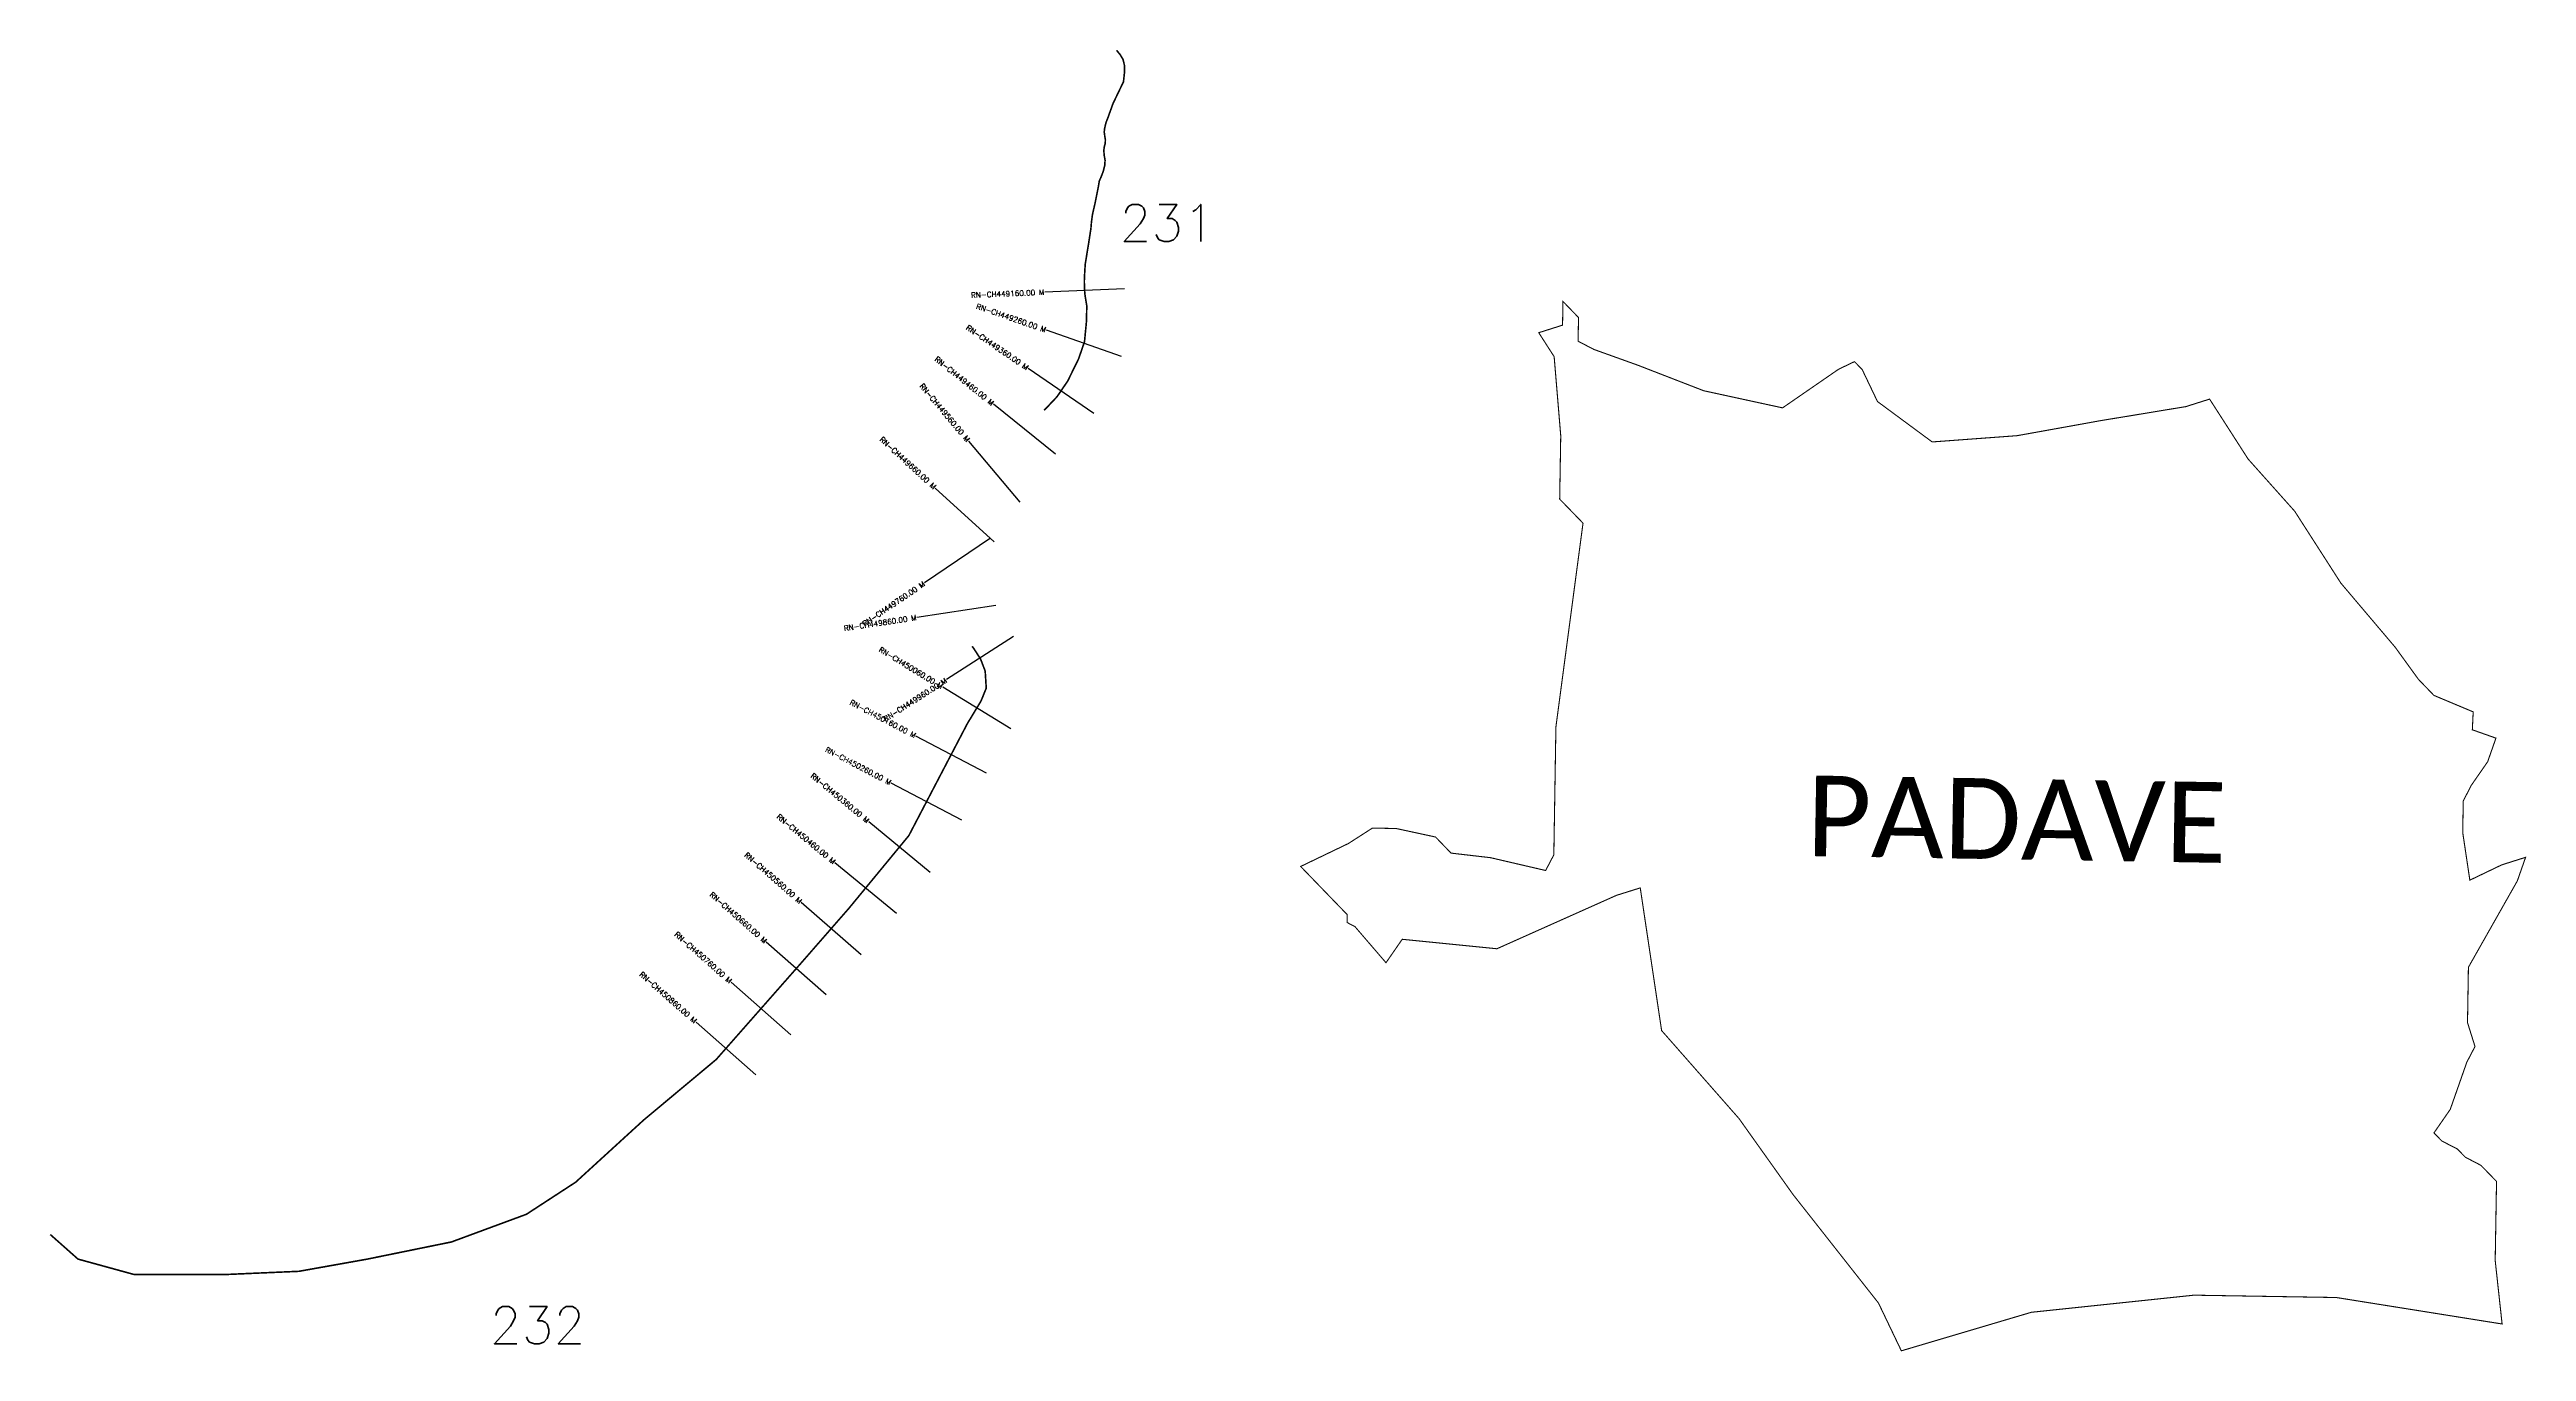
# Model space of a CAD drawing. Header units: metres. Extents: x 311191 to 315851, y 1912533 to 1914982.
import ezdxf
from ezdxf.enums import TextEntityAlignment as Align

# ---------------------------------------------------------------- set-up
doc = ezdxf.new("R2010")
doc.units = ezdxf.units.M
for name, color, linetype in [('CS', 134, 'Continuous'), ('CSMark', 6, 'Continuous'), ('NATURALLY PROTECTED', 3, 'Continuous'), ('VILLAGE NAME', 250, 'Continuous')]:
    doc.layers.add(name, color=color, linetype=linetype)
doc.styles.get("Standard").update_dxf_attribs({"font": 'simplex.shx'})

msp = doc.modelspace()

# ---------------------------------------------------------------- linework, layer by layer
at = {"color": 6, "const_width": 2, "flags": 128}
msp.add_lwpolyline([(314032.2, 1914136.3), (314034.2, 1914255.3), (314021.8, 1914404.2), (313992.8, 1914449.3), (314037.6, 1914463.5), (314038.4, 1914508.1), (314067.6, 1914477.9), (314066.9, 1914433.3), (314096.4, 1914417.9), (314179.4, 1914388.1), (314303.3, 1914340.1), (314451.6, 1914307.9), (314556.9, 1914380.5), (314586.9, 1914394.9), (314601.5, 1914379.8), (314630.2, 1914319.8), (314733.1, 1914243.8), (314893, 1914255.6), (315013.2, 1914277.2), (315046.2, 1914283.2), (315068.4, 1914286.9), (315096.7, 1914291.5), (315128.2, 1914296.7), (315169.2, 1914303.5), (315210.2, 1914310.2), (315255.1, 1914324.4), (315327.6, 1914211.6), (315415.2, 1914113.5), (315502.2, 1913978.1), (315604.4, 1913857.5), (315648, 1913797.3), (315677.2, 1913767), (315751.1, 1913736), (315749.5, 1913702.3), (315793.9, 1913686.6), (315778.3, 1913642.2), (315747.7, 1913598.1), (315732.4, 1913568.5), (315731.4, 1913509), (315744.8, 1913419.4), (315804.8, 1913448.2), (315849.7, 1913462.4), (315834.1, 1913417.9), (315742.1, 1913255.6), (315740.4, 1913151.4), (315754.5, 1913106.5), (315739.1, 1913077), (315707.9, 1912988.2), (315677.3, 1912944), (315692, 1912928.8), (315721.6, 1912913.5), (315736.2, 1912898.3), (315765.7, 1912882.9), (315795, 1912852.7), (315792.5, 1912703.8), (315805.5, 1912584.5), (315649.5, 1912609.4), (315493.5, 1912634.3), (315225.5, 1912638.7), (314919.7, 1912606.5), (314675.1, 1912534), (314632, 1912624), (314583.6, 1912685.4), (314496.3, 1912796.3), (314471.7, 1912827.5), (314378.6, 1912958.3), (314370, 1912970.5), (314224, 1913136.5), (314183.8, 1913404.9), (314138.9, 1913390.8), (313914.1, 1913290.4), (313735.9, 1913308.2), (313705.4, 1913264.1), (313647, 1913332), (313632.3, 1913339.7), (313632.5, 1913354.5), (313544.8, 1913445.2), (313634.7, 1913488.4), (313679.8, 1913517.4), (313724.5, 1913516.6), (313798.6, 1913500.6), (313827.8, 1913470.3), (313902.1, 1913461.7), (314005.8, 1913437.6), (314021.2, 1913467.1), (314025.1, 1913707.7), (314076.1, 1914091), (314032.2, 1914136.3)], dxfattribs=at)
at = {"layer": 'CS'}
for p, q in [((313213.3, 1914531.9), (313063.5, 1914525.6)), ((313207.9, 1914404.8), (313066.3, 1914454)), ((313155.7, 1914297.5), (313031.8, 1914382.1)), ((313083.7, 1914220.9), (312966.6, 1914314.7)), ((313016.8, 1914130.6), (312920.2, 1914245.4)), ((312967.9, 1914055.6), (312857.4, 1914156.9)), ((312961.1, 1914062.8), (312837, 1913978.6)), ((312971.2, 1913936.2), (312822.9, 1913913.8)), ((313004.5, 1913877.7), (312878.3, 1913796.6)), ((312999.5, 1913704.3), (312871.4, 1913782.3)), ((312953.7, 1913621), (312820.8, 1913690.5)), ((312907.4, 1913532.4), (312774.5, 1913601.8)), ((312847.7, 1913434), (312732, 1913529.4)), ((312784.1, 1913356.8), (312668.4, 1913452.2)), ((312718, 1913279), (312605, 1913377.7)), ((312651.9, 1913203.5), (312539.3, 1913302.6)), ((312585.8, 1913128.4), (312473.3, 1913227.6)), ((312519.8, 1913053.4), (312407.2, 1913152.5))]:
    msp.add_line(p, q, dxfattribs=at)
at = {"layer": 'NATURALLY PROTECTED', "const_width": 3, "flags": 128}
for points in [[(313198.5, 1914980.5), (313205, 1914972.6), (313210.6, 1914963.4), (313213.1, 1914952.9), (313213.6, 1914941.5), (313211.4, 1914921.2), (313191.9, 1914880.8), (313182.2, 1914853.9), (313178.5, 1914844.4), (313176, 1914833.8), (313175.2, 1914826.8), (313176.3, 1914818.5), (313177.4, 1914811.8), (313177, 1914804.9), (313175.3, 1914799.2), (313174.5, 1914792.4), (313175, 1914783.7), (313176.8, 1914773.9), (313176.2, 1914764.1), (313173.1, 1914752.1), (313169.2, 1914741.9), (313166.1, 1914735.3), (313164, 1914723), (313161, 1914708.3), (313157.8, 1914692.3), (313153.1, 1914671.9), (313151.1, 1914656.7), (313150.2, 1914645.7), (313146, 1914618.3), (313139.5, 1914578.6), (313138.5, 1914563.3), (313137.7, 1914545.4), (313138.6, 1914523.2), (313139.9, 1914514.6), (313142.4, 1914499.7), (313141.7, 1914469.8), (313138.1, 1914432.3), (313127, 1914400.2), (313106.5, 1914358.4), (313086.4, 1914328.9), (313064, 1914305.2), (313061.9, 1914303.5)], [(312926.6, 1913859.4), (312929.5, 1913855.6), (312942.5, 1913835.5), (312951.2, 1913812.8), (312953.2, 1913780.6), (312943.3, 1913756.3), (312917.8, 1913714.2), (312807.5, 1913503.2), (312694.8, 1913366.5), (312606.5, 1913265.4), (312445.1, 1913082.1), (312308.4, 1912968), (312180.7, 1912851.3), (312088, 1912790.9), (311946.9, 1912738.8), (311788.9, 1912706.6), (311660, 1912683.6), (311520.4, 1912677.5), (311350.1, 1912677.5), (311244.2, 1912706.6), (311192.2, 1912752.7)]]:
    msp.add_lwpolyline(points, dxfattribs=at)

# ---------------------------------------------------------------- texts
at = {"char_height": 70, "attachment_point": 1}
for s, width, insert in [('231', 95.172, (313203.8, 1914690.6)), ('232', 262.546, (312018.9, 1912617.2))]:
    msp.add_mtext_dynamic_manual_height_columns(s, width=width, gutter_width=1, heights=[0], dxfattribs=dict(at, insert=insert))
at = {"layer": 'CSMark'}
for s, rotation, p in [('RN-CH449160.00 M', 2.3778, (313062.5, 1914525.6)), ('RN-CH449260.00 M', 340.8411, (313065.3, 1914454.4)), ('RN-CH449360.00 M', 325.6971, (313031, 1914382.6)), ('RN-CH449460.00 M', 321.3083, (312965.8, 1914315.3)), ('RN-CH449560.00 M', 310.0837, (312919.6, 1914246.1)), ('RN-CH449660.00 M', 317.4763, (312856.7, 1914157.6)), ('RN-CH449760.00 M', 34.1697, (312836.2, 1913978)), ('RN-CH449860.00 M', 8.5993, (312821.9, 1913913.6)), ('RN-CH450060.00 M', 328.6918, (312870.5, 1913782.8)), ('RN-CH450160.00 M', 332.4273, (312819.9, 1913690.9)), ('RN-CH449960.00 M', 32.7403, (312877.5, 1913796.1)), ('RN-CH450260.00 M', 332.4273, (312773.6, 1913602.3)), ('RN-CH450360.00 M', 320.4908, (312731.2, 1913530)), ('RN-CH450460.00 M', 320.4908, (312667.6, 1913452.9)), ('RN-CH450560.00 M', 318.8468, (312604.3, 1913378.3)), ('RN-CH450660.00 M', 318.6376, (312538.6, 1913303.3)), ('RN-CH450760.00 M', 318.6376, (312472.5, 1913228.2)), ('RN-CH450860.00 M', 318.6376, (312406.4, 1913153.2))]:
    msp.add_text(s, height=10, rotation=rotation, dxfattribs=at).set_placement(p, align=Align.MIDDLE_RIGHT)
at = {"layer": 'VILLAGE NAME', "insert": (314497.9, 1913616.5), "char_height": 151.655, "attachment_point": 1, "rotation": 359.0535}
msp.add_mtext_dynamic_manual_height_columns('{\\fCalibri|b0|i0|c0|p34;PADAVE}', width=861.063, gutter_width=758.3, heights=[0], dxfattribs=at)

doc.saveas('drawing.dxf')
